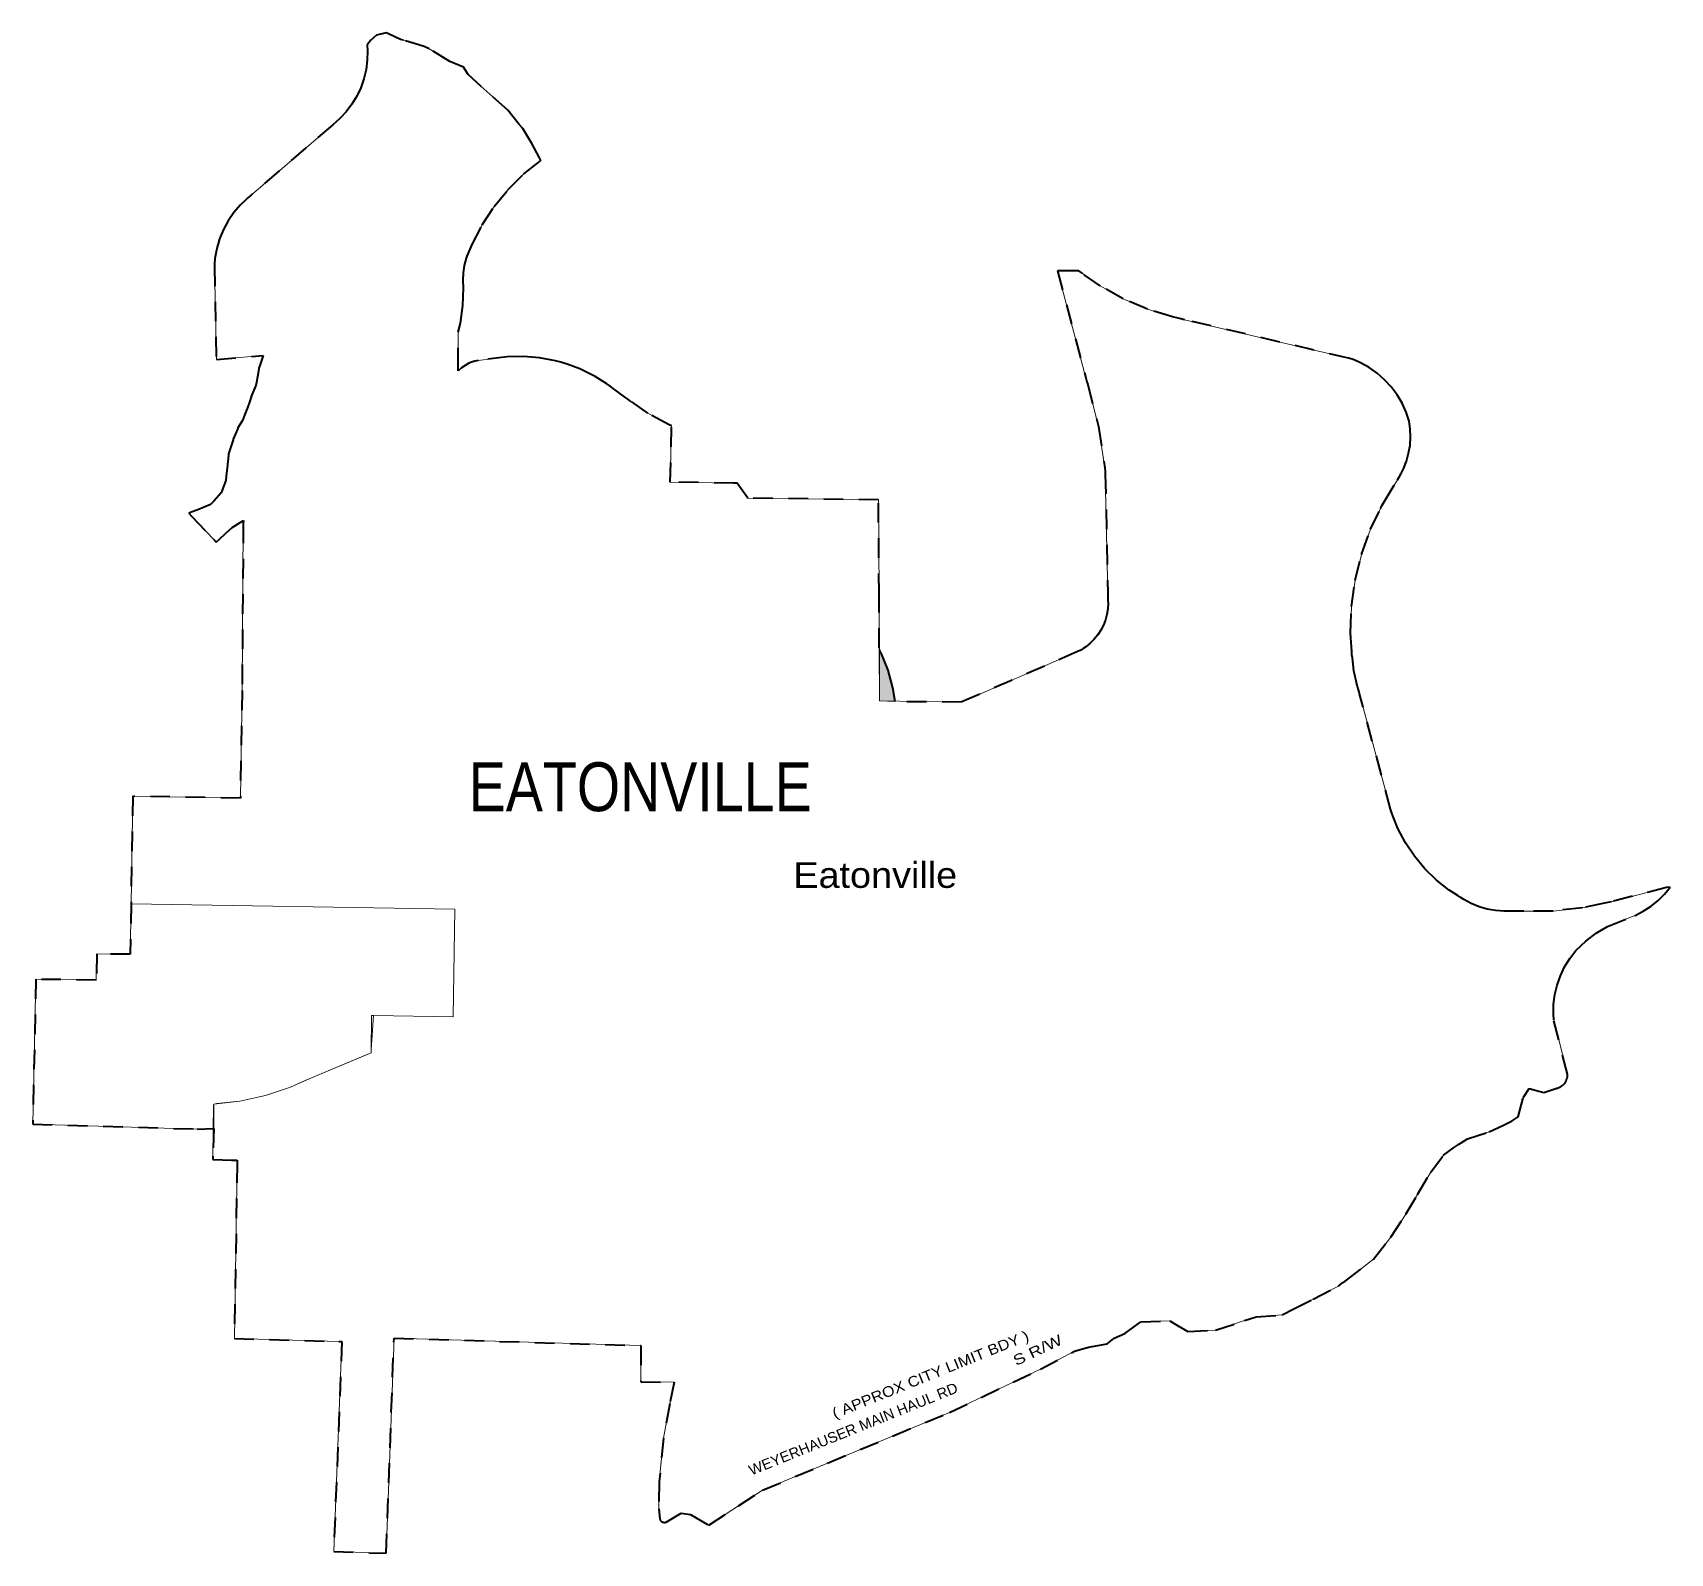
# Model space of a CAD drawing. Header units: feet. Extents: x -903180 to 1023491, y -707744 to 564635.
# Drawn here: x -322918 to -312876, y -233490 to -224164 of the extents above; entities that cross this region are included whole.
import ezdxf

# ---------------------------------------------------------------- set-up
doc = ezdxf.new("R2010")
doc.units = ezdxf.units.FT
doc.header["$LTSCALE"] = 80
doc.linetypes.add('SHORT_DASHED', pattern=[2.7, 1.5, -1.2])
for name, color, linetype, lineweight in [('1', 7, 'Continuous', 13), ('13', 7, 'SHORT_DASHED', 40), ('58', 7, 'Continuous', 13)]:
    doc.layers.add(name, color=color, linetype=linetype, lineweight=lineweight)
doc.layers.add('14', color=7, linetype='Continuous')
doc.layers.add('36', color=7, linetype='Continuous')

msp = doc.modelspace()

# ---------------------------------------------------------------- texts
at = {"layer": '1'}
for s, rotation, width, p in [('( APPROX CITY LIMIT BDY )', 22, 1.15, (-317999.38, -232664.62)), ('S R/W', 25.415, 1.3, (-316887.33, -232342.05)), ('WEYERHAUSER MAIN HAUL RD', 21.983, 1.05, (-318511.16, -233013.88))]:
    msp.add_text(s, height=64, rotation=rotation, dxfattribs=dict(at, width=width)).set_placement(p)
at = {"layer": '14', "width": 0.85}
msp.add_text('EATONVILLE', height=300, dxfattribs=at).set_placement((-320244.54, -228938.69))
at = {"layer": '36', "width": 1.1}
msp.add_text('Eatonville', height=157.5, dxfattribs=at).set_placement((-318253.65, -229408.86))

# ---------------------------------------------------------------- hatches: boundary and pattern name
at = {"layer": '58'}
msp.add_hatch(color=256, dxfattribs=at).paths.add_polyline_path([(-317727.46, -227935.63), (-317671.79, -228074.2), (-317643.43, -228182.31), (-317629.24, -228266.4), (-317724.6, -228260.94)])

# ---------------------------------------------------------------- linework, layer by layer
at = {"layer": '13'}
for p, q in [((-319015.19, -226568.02), (-319146.42, -226496.78)), ((-321660.54, -226587.65), (-321661.54, -226590.64)), ((-314164.74, -229465.72), (-314175.85, -229458.22))]:
    msp.add_line(p, q, dxfattribs=at)
for points in [[(-319146.42, -226496.78), (-319249.49, -226425.96), (-319269.42, -226412.27), (-319289.49, -226397.08), (-319357.81, -226345.37), (-319376.52, -226331.2), (-319397.81, -226317.29), (-319469.95, -226271.73), (-319563.12, -226225.73), (-319640.58, -226197.12), (-319660.45, -226189.78), (-319680.58, -226184.26), (-319711.52, -226175.78), (-319809.7, -226157.17), (-319909.29, -226148.92), (-320009.19, -226151.13), (-320187.62, -226174.86), (-320207.04, -226177.44), (-320227.62, -226185.03), (-320242.97, -226191.33), (-320267.08, -226204.31), (-320289.69, -226219.74), (-320290.57, -226220.49), (-320310.27, -226237.19), (-320310.11, -226217.45), (-320308.41, -226000.72), (-320295.7, -225944.54), (-320280.46, -225838.02), (-320276.43, -225730.5), (-320279.09, -225683.96), (-320276.87, -225637.4), (-320269.79, -225591.33), (-320257.94, -225546.25), (-320253.74, -225533.77), (-320224.07, -225462.63), (-320161.95, -225342.53), (-320087.62, -225229.58), (-320001.89, -225125.02), (-319905.7, -225029.99), (-319823.04, -224963.88), (-319802.97, -224947.82), (-319813.44, -224927.68), (-319857.55, -224842.81), (-319913.8, -224751.38), (-319934.89, -224726.77), (-320005.19, -224638.86), (-320170.4, -224491.17), (-320247.74, -224420.85), (-320275.86, -224375.13), (-320360.22, -224339.97), (-320486.77, -224262.61), (-320518.4, -224248.55), (-320644.95, -224209.87), (-320662.53, -224206.35), (-320736.34, -224171.19), (-320750.4, -224164.16), (-320810.16, -224178.22), (-320845.31, -224209.87), (-320868.28, -224238.92), (-320865.92, -224275.06), (-320867.08, -224332.84), (-320874.26, -224390.18), (-320887.4, -224446.45), (-320906.36, -224501.04), (-320930.91, -224553.35), (-320960.8, -224602.81), (-320995.69, -224648.88), (-321035.21, -224691.04), (-321078.92, -224728.84), (-321579.84, -225160.06), (-321599.83, -225177.27), (-321619.84, -225196.26), (-321644.5, -225219.66), (-321684.48, -225266.47), (-321719.36, -225317.21), (-321748.73, -225371.32), (-321772.29, -225428.2), (-321789.78, -225487.23), (-321801, -225547.76), (-321802.04, -225557.64), (-321803.84, -225574.66), (-321803.4, -225597.64), (-321792.28, -226168.17), (-321504.55, -226143.73), (-321524.15, -226199.53), (-321531.92, -226221.65), (-321534.34, -226239.53), (-321546.29, -226309.27), (-321549.34, -226327.58), (-321574.8, -226385.32), (-321590.04, -226429.68), (-321598.27, -226457.65), (-321619.34, -226509.54), (-321632.49, -226543.34), (-321660.54, -226587.65)], [(-314175.85, -229458.22), (-314204.74, -229439.36), (-314231.09, -229422.15), (-314309.34, -229360.75), (-314380.75, -229291.5), (-314444.53, -229215.16), (-314499.98, -229132.58), (-314546.5, -229044.66), (-314578.07, -228966.05), (-314584.27, -228950.61), (-314590.9, -228926.05), (-314781.54, -228219.72), (-314786.76, -228200.39), (-314792.93, -228179.72), (-314793.94, -228176.33), (-314816.19, -228078.13), (-314825.68, -227998.14), (-314827.87, -227979.67), (-314829.23, -227958.14), (-314836.22, -227847.59), (-314830.93, -227684.1), (-314808.58, -227522.06), (-314769.42, -227363.24), (-314713.87, -227209.39), (-314652.23, -227082.18), (-314642.21, -227061.51), (-314630.62, -227042.18), (-314549.45, -226906.84), (-314537.43, -226886.81), (-314526.82, -226866.84), (-314512.38, -226839.13), (-314493.83, -226792.08), (-314480.3, -226743.35), (-314471.94, -226693.48), (-314468.84, -226643.01), (-314471.03, -226592.48), (-314475.51, -226562.47), (-314477.98, -226545.9), (-314485.8, -226522.47), (-314496.13, -226491.62), (-314521.1, -226436.86), (-314551.66, -226385.01), (-314587.48, -226336.63), (-314628.15, -226292.27), (-314673.24, -226252.4), (-314722.25, -226217.46), (-314774.64, -226187.83), (-314809.85, -226172.54), (-314825.72, -226165.65), (-314849.85, -226159.98), (-315854.81, -225923.92), (-315876.99, -225918.71), (-315894.81, -225914.55), (-315928.23, -225906.74), (-316082.32, -225859.12), (-316230.59, -225795.66), (-316371.41, -225717.04), (-316483.29, -225638.2), (-316502.83, -225624.43), (-316523.29, -225624.45), (-316633.6, -225624.55), (-316459.5, -226281.19), (-316452.94, -226305.92), (-316448.61, -226321.19), (-316382.26, -226578.6), (-316344.45, -226833.01), (-316341.24, -226854.61), (-316340.86, -226873.01), (-316325.66, -227605.37), (-316325.08, -227633.34), (-316324.33, -227645.37), (-316323.38, -227663.7), (-316325.22, -227698.19), (-316330.65, -227732.3), (-316339.62, -227765.65), (-316352.02, -227797.89), (-316367.73, -227828.65), (-316386.57, -227857.6), (-316408.33, -227884.42), (-316432.77, -227908.82), (-316459.63, -227930.54), (-316476.12, -227941.22), (-316491.04, -227950.89), (-316516.12, -227961.81), (-317221.61, -228269.03), (-317629.24, -228266.4), (-317643.43, -228182.31), (-317671.79, -228074.2), (-317727.46, -227935.63), (-317728.32, -227600.8), (-317731.71, -227028.82), (-318533.16, -227017.81), (-318583.74, -226946.7), (-318597.95, -226926.74), (-318620.14, -226926.38), (-319008.4, -226920.13), (-319001.44, -226574.48), (-319015.19, -226568.02)], [(-321661.54, -226590.64), (-321688.8, -226656.66), (-321689.73, -226661.33), (-321717.25, -226746.98), (-321718.72, -226754.29), (-321726.07, -226832.35), (-321732.18, -226884.21), (-321734.57, -226910.75), (-321757.66, -226969.37), (-321763.33, -226986.37), (-321807, -227036.3), (-321828.47, -227057.79), (-321905.9, -227089.9), (-321941.3, -227103.45), (-321960.9, -227110.96), (-321942.43, -227130.53), (-321810.69, -227270.15), (-321792.66, -227289.26), (-321773.56, -227270.48), (-321736.62, -227234.6), (-321694.7, -227198.9), (-321647, -227168.34), (-321626.77, -227155.37), (-321626.92, -227175.52), (-321634.42, -228198.05), (-321645.04, -228857.95), (-322304.95, -228847.34), (-322315.57, -229507.25), (-322320.79, -229816.32), (-322525.72, -229813.97), (-322529.17, -229973.93), (-322899.16, -229969.68), (-322918.32, -230857.72), (-321910.87, -230888.15), (-321808.44, -230883.69), (-321813.93, -231053.56), (-321814.26, -231074.1), (-321810.02, -231074.24), (-321699.14, -231078.04), (-321664.32, -231079.22), (-321664.63, -231098.72), (-321681.93, -232173.36), (-321042.02, -232190.65), (-321022.14, -232191.18), (-321072.88, -233479.98), (-320751.02, -233489.74), (-320702.62, -232170.6), (-319188.9, -232216.49), (-319188.9, -232437.93), (-318984.74, -232441.21), (-319011.25, -232573.4), (-319049.68, -232782.92), (-319076.13, -233051.75), (-319078.45, -233216.75), (-319072.44, -233280.69), (-319071.34, -233283.52), (-319069.95, -233286.22), (-319068.29, -233288.75), (-319066.38, -233291.1), (-319064.22, -233293.24), (-319061.86, -233295.14), (-319059.31, -233296.78), (-319056.6, -233298.15), (-319053.76, -233299.22), (-319050.83, -233300), (-319047.83, -233300.46), (-319044.8, -233300.61), (-319041.77, -233300.44), (-319038.78, -233299.95), (-319035.85, -233299.16), (-319033.12, -233298.1)], [(-319033.12, -233298.1), (-318942.55, -233244.63), (-318884.47, -233252.77), (-318771.8, -233317.84), (-318443.07, -233102.88), (-317296.61, -232626.48), (-316739.05, -232361.55), (-316529.97, -232250.01), (-316451.02, -232227.25), (-316444.66, -232227.32), (-316444.61, -232226.14), (-316329.73, -232206.26), (-316287.59, -232172.13), (-316285.93, -232171.24), (-316220.49, -232141.11), (-316121.24, -232070.14), (-315944.17, -232065.07), (-315898.4, -232091.93), (-315834.76, -232129.48), (-315664.34, -232122.15), (-315486.55, -232062.95), (-315414.45, -232039.93), (-315255.61, -232028.42), (-315185.37, -231991.1), (-315066.32, -231931.71), (-314910.91, -231852.11), (-314883.55, -231830.03), (-314868.79, -231820.7), (-314696.59, -231687), (-314589.67, -231552.05), (-314497.34, -231409.94), (-314425.29, -231289.39), (-314344.95, -231153.27), (-314267.13, -231048.05), (-314205.81, -231002.35), (-314175.18, -230983.01), (-314119.26, -230947.47), (-313986.77, -230905.66), (-313898.41, -230865.06), (-313844.48, -230837.85), (-313808.58, -230812.74), (-313775.98, -230692.04), (-313740.31, -230639.95), (-313651.5, -230663.15), (-313571.85, -230637.71), (-313567.53, -230636.62), (-313559.21, -230633.81), (-313551.22, -230630.14), (-313543.67, -230625.66), (-313536.62, -230620.42), (-313530.16, -230614.46), (-313524.36, -230607.87), (-313519.27, -230600.7), (-313514.97, -230593.04), (-313511.49, -230584.97), (-313508.87, -230576.59), (-313507.14, -230567.97), (-313506.33, -230559.22), (-313506.43, -230550.44), (-313590.79, -230218.6), (-313592.88, -230183.33), (-313591.43, -230123.04), (-313583.7, -230063.23), (-313569.75, -230004.56), (-313549.75, -229947.67), (-313523.91, -229893.18), (-313492.51, -229841.69), (-313455.91, -229793.76), (-313453.19, -229790.92), (-313394.2, -229735.56), (-313329.75, -229686.68), (-313260.54, -229644.8), (-313093.78, -229579.05), (-313091.39, -229578), (-313041.22, -229552.52), (-312994, -229521.94), (-312950.22, -229486.59), (-312910.39, -229446.86), (-312892.47, -229424.8), (-312876.01, -229404.53), (-312898.44, -229406.99), (-313238.99, -229494.01), (-313258.6, -229499.02), (-313278.99, -229503.28), (-313414.65, -229531.64), (-313593.92, -229550.98), (-313774.24, -229551.48), (-313875.24, -229551.57), (-313896.42, -229551.64), (-313947.94, -229548.02), (-313998.81, -229539.02), (-314048.45, -229524.76), (-314096.33, -229505.39), (-314141.93, -229481.12), (-314164.74, -229465.72)]]:
    msp.add_lwpolyline(points, dxfattribs=at)
at = {"layer": '58'}
for points in [[(-319660.45, -226189.78), (-319680.58, -226184.26), (-319711.52, -226175.78), (-319809.7, -226157.17), (-319909.29, -226148.92), (-320009.19, -226151.13), (-320187.62, -226174.86), (-320207.04, -226177.44), (-320227.62, -226185.03), (-320242.97, -226191.33), (-320267.08, -226204.31), (-320289.69, -226219.74), (-320290.57, -226220.49), (-320310.27, -226237.19), (-320310.11, -226217.45), (-320308.41, -226000.72), (-320295.7, -225944.54), (-320280.46, -225838.02), (-320276.43, -225730.5), (-320279.09, -225683.96), (-320276.87, -225637.4), (-320269.79, -225591.33), (-320257.94, -225546.25), (-320253.74, -225533.77), (-320224.07, -225462.63), (-320161.95, -225342.53), (-320087.62, -225229.58), (-320001.89, -225125.02), (-319905.7, -225029.99), (-319823.04, -224963.88), (-319802.97, -224947.82), (-319813.44, -224927.68), (-319857.55, -224842.81), (-319913.8, -224751.38), (-319934.89, -224726.77), (-320005.19, -224638.86), (-320170.4, -224491.17), (-320247.74, -224420.85), (-320275.86, -224375.13), (-320360.22, -224339.97), (-320486.77, -224262.61), (-320518.4, -224248.55), (-320644.95, -224209.87), (-320662.53, -224206.35), (-320736.34, -224171.19), (-320750.4, -224164.16), (-320810.16, -224178.22), (-320845.31, -224209.87), (-320868.28, -224238.92), (-320865.92, -224275.06), (-320867.08, -224332.84), (-320874.26, -224390.18), (-320887.4, -224446.45), (-320906.36, -224501.04), (-320930.91, -224553.35), (-320960.8, -224602.81), (-320995.69, -224648.88), (-321035.21, -224691.04), (-321078.92, -224728.84), (-321579.84, -225160.06), (-321599.83, -225177.27), (-321619.84, -225196.26), (-321644.5, -225219.66), (-321684.48, -225266.47), (-321719.36, -225317.21), (-321748.73, -225371.32), (-321772.29, -225428.2), (-321789.78, -225487.23), (-321801, -225547.76), (-321802.04, -225557.64), (-321803.84, -225574.66), (-321803.4, -225597.64), (-321792.28, -226168.17), (-321504.55, -226143.73), (-321524.15, -226199.53), (-321531.92, -226221.65), (-321534.34, -226239.53), (-321546.29, -226309.27), (-321549.34, -226327.58), (-321574.8, -226385.32), (-321590.04, -226429.68), (-321598.27, -226457.65), (-321619.34, -226509.54), (-321632.49, -226543.34), (-321660.54, -226587.65), (-321661.54, -226590.64), (-321688.8, -226656.66), (-321689.73, -226661.33), (-321717.25, -226746.98), (-321718.72, -226754.29), (-321726.07, -226832.35), (-321732.18, -226884.21), (-321734.57, -226910.75), (-321757.66, -226969.37), (-321763.33, -226986.37), (-321807, -227036.3), (-321828.47, -227057.79), (-321905.9, -227089.9), (-321941.3, -227103.45), (-321960.9, -227110.96), (-321942.43, -227130.53)], [(-314444.53, -229215.16), (-314499.98, -229132.58), (-314546.5, -229044.66), (-314578.07, -228966.05), (-314584.27, -228950.61), (-314590.9, -228926.05), (-314781.54, -228219.72), (-314786.76, -228200.39), (-314792.93, -228179.72), (-314793.94, -228176.33), (-314816.19, -228078.13), (-314825.68, -227998.14), (-314827.87, -227979.67), (-314829.23, -227958.14), (-314836.22, -227847.59), (-314830.93, -227684.1), (-314808.58, -227522.06), (-314769.42, -227363.24), (-314713.87, -227209.39), (-314652.23, -227082.18), (-314642.21, -227061.51), (-314630.62, -227042.18), (-314549.45, -226906.84), (-314537.43, -226886.81), (-314526.82, -226866.84), (-314512.38, -226839.13), (-314493.83, -226792.08), (-314480.3, -226743.35), (-314471.94, -226693.48), (-314468.84, -226643.01), (-314471.03, -226592.48), (-314475.51, -226562.47), (-314477.98, -226545.9), (-314485.8, -226522.47), (-314496.13, -226491.62), (-314521.1, -226436.86), (-314551.66, -226385.01), (-314587.48, -226336.63), (-314628.15, -226292.27), (-314673.24, -226252.4), (-314722.25, -226217.46), (-314774.64, -226187.83), (-314809.85, -226172.54), (-314825.72, -226165.65), (-314849.85, -226159.98), (-315854.81, -225923.92), (-315876.99, -225918.71), (-315894.81, -225914.55), (-315928.23, -225906.74), (-316082.32, -225859.12), (-316230.59, -225795.66), (-316371.41, -225717.04), (-316483.29, -225638.2), (-316502.83, -225624.43), (-316523.29, -225624.45), (-316633.6, -225624.55), (-316459.5, -226281.19), (-316452.94, -226305.92), (-316448.61, -226321.19), (-316382.26, -226578.6), (-316344.45, -226833.01), (-316341.24, -226854.61), (-316340.86, -226873.01), (-316325.66, -227605.37), (-316325.08, -227633.34), (-316324.33, -227645.37), (-316323.38, -227663.7), (-316325.22, -227698.19), (-316330.65, -227732.3), (-316339.62, -227765.65), (-316352.02, -227797.89), (-316367.73, -227828.65), (-316386.57, -227857.6), (-316408.33, -227884.42), (-316432.77, -227908.82), (-316459.63, -227930.54), (-316476.12, -227941.22), (-316491.04, -227950.89), (-316516.12, -227961.81), (-317221.61, -228269.03), (-317724.6, -228260.94), (-317728.32, -227600.8), (-317731.71, -227028.82), (-318533.16, -227017.81), (-318583.74, -226946.7), (-318597.95, -226926.74), (-318620.14, -226926.38), (-319008.4, -226920.13), (-319001.44, -226574.48), (-319015.19, -226568.02), (-319146.42, -226496.78), (-319249.49, -226425.96), (-319269.42, -226412.27), (-319289.49, -226397.08), (-319357.81, -226345.37), (-319376.52, -226331.2), (-319397.81, -226317.29), (-319469.95, -226271.73), (-319563.12, -226225.73), (-319640.58, -226197.12), (-319660.45, -226189.78)], [(-321942.43, -227130.53), (-321810.69, -227270.15), (-321792.66, -227289.26), (-321773.56, -227270.48), (-321736.62, -227234.6), (-321694.7, -227198.9), (-321647, -227168.34), (-321626.77, -227155.37), (-321626.92, -227175.52), (-321634.42, -228198.05), (-321645.04, -228857.95), (-322304.95, -228847.34), (-322315.57, -229507.25), (-320329.37, -229539.2), (-320339.99, -230199.11), (-320828.2, -230191.25), (-320839.94, -230191.06), (-320840.26, -230210.93), (-320843.34, -230402.75), (-320843.62, -230420.28), (-320863.66, -230428.71), (-321208.55, -230573.82), (-321222.26, -230579.59), (-321248.55, -230591.13), (-321338.18, -230630.5), (-321490.93, -230681.56), (-321648.18, -230716.36), (-321788.55, -230732.31), (-321808.79, -230734.61), (-321808.87, -230739.7), (-321813.93, -231053.56), (-321814.26, -231074.1), (-321810.02, -231074.24), (-321699.14, -231078.04), (-321664.32, -231079.22), (-321664.63, -231098.72), (-321681.93, -232173.36), (-321042.02, -232190.65), (-321022.14, -232191.18), (-321022.14, -232191.18), (-321072.88, -233479.98), (-320751.02, -233489.74), (-320702.62, -232170.6), (-319188.9, -232216.49), (-319188.9, -232437.93), (-318984.74, -232441.21), (-319011.25, -232573.4), (-319049.68, -232782.92), (-319076.13, -233051.75), (-319078.45, -233216.75), (-319072.44, -233280.69), (-319071.34, -233283.52), (-319069.95, -233286.22), (-319068.29, -233288.75), (-319066.38, -233291.1), (-319064.22, -233293.24), (-319061.86, -233295.14), (-319059.31, -233296.78), (-319056.6, -233298.15), (-319053.76, -233299.22), (-319050.83, -233300), (-319047.83, -233300.46), (-319044.8, -233300.61), (-319041.77, -233300.44), (-319038.78, -233299.95), (-319035.85, -233299.16), (-319033.12, -233298.1)], [(-319033.12, -233298.1), (-318942.55, -233244.63), (-318884.47, -233252.77), (-318771.8, -233317.84), (-318443.07, -233102.88), (-317296.61, -232626.48), (-316739.05, -232361.55), (-316529.97, -232250.01), (-316451.02, -232227.25), (-316444.66, -232227.32), (-316444.61, -232226.14), (-316329.73, -232206.26), (-316287.59, -232172.13), (-316285.93, -232171.24), (-316220.49, -232141.11), (-316121.24, -232070.14), (-315944.17, -232065.07), (-315898.4, -232091.93), (-315834.76, -232129.48), (-315664.34, -232122.15), (-315486.55, -232062.95), (-315414.45, -232039.93), (-315255.61, -232028.42), (-315185.37, -231991.1), (-315066.32, -231931.71), (-314910.91, -231852.11), (-314883.55, -231830.03), (-314868.79, -231820.7), (-314696.59, -231687), (-314589.67, -231552.05), (-314497.34, -231409.94), (-314425.29, -231289.39), (-314344.95, -231153.27), (-314267.13, -231048.05), (-314205.81, -231002.35), (-314175.18, -230983.01), (-314119.26, -230947.47), (-313986.77, -230905.66), (-313898.41, -230865.06), (-313844.48, -230837.85), (-313808.58, -230812.74), (-313775.98, -230692.04), (-313740.31, -230639.95), (-313651.5, -230663.15), (-313571.85, -230637.71), (-313567.53, -230636.62), (-313559.21, -230633.81), (-313551.22, -230630.14), (-313543.67, -230625.66), (-313536.62, -230620.42), (-313530.16, -230614.46), (-313524.36, -230607.87), (-313519.27, -230600.7), (-313514.97, -230593.04), (-313511.49, -230584.97), (-313508.87, -230576.59), (-313507.14, -230567.97), (-313506.33, -230559.22), (-313506.43, -230550.44), (-313590.79, -230218.6), (-313592.88, -230183.33), (-313591.43, -230123.04), (-313583.7, -230063.23), (-313569.75, -230004.56), (-313549.75, -229947.67), (-313523.91, -229893.18), (-313492.51, -229841.69), (-313455.91, -229793.76), (-313453.19, -229790.92), (-313394.2, -229735.56), (-313329.75, -229686.68), (-313260.54, -229644.8), (-313093.78, -229579.05), (-313091.39, -229578), (-313041.22, -229552.52), (-312994, -229521.94), (-312950.22, -229486.59), (-312910.39, -229446.86), (-312892.47, -229424.8), (-312876.01, -229404.53), (-312898.44, -229406.99), (-313238.99, -229494.01), (-313258.6, -229499.02), (-313278.99, -229503.28), (-313414.65, -229531.64), (-313593.92, -229550.98), (-313774.24, -229551.48), (-313875.24, -229551.57), (-313896.42, -229551.64), (-313947.94, -229548.02), (-313998.81, -229539.02), (-314048.45, -229524.76), (-314096.33, -229505.39), (-314141.93, -229481.12), (-314164.74, -229465.72), (-314175.85, -229458.22), (-314204.74, -229439.36), (-314231.09, -229422.15), (-314309.34, -229360.75), (-314380.75, -229291.5), (-314444.53, -229215.16)]]:
    msp.add_lwpolyline(points, dxfattribs=at)
for points in [[(-317727.46, -227935.63), (-317671.79, -228074.2), (-317643.43, -228182.31), (-317629.24, -228266.4), (-317724.6, -228260.94)], [(-322315.57, -229507.25), (-320329.37, -229539.2), (-320339.99, -230199.11), (-320828.2, -230191.25), (-320843.34, -230402.75), (-320843.62, -230420.28), (-321208.55, -230573.82), (-321338.18, -230630.5), (-321490.93, -230681.56), (-321648.18, -230716.36), (-321808.79, -230734.61), (-321808.44, -230883.69), (-321910.87, -230888.15), (-322918.32, -230857.72), (-322899.16, -229969.68), (-322529.17, -229973.93), (-322525.72, -229813.97), (-322320.79, -229816.32)]]:
    msp.add_lwpolyline(points, close=True, dxfattribs=at)

msp.set_redraw_order([(e.dxf.handle, doc.entitydb.next_handle()) for e in msp.query("TEXT MTEXT ATTDEF DIMENSION ARC_DIMENSION")])  # texts and dimensions are drawn at this point

doc.saveas('drawing.dxf')
